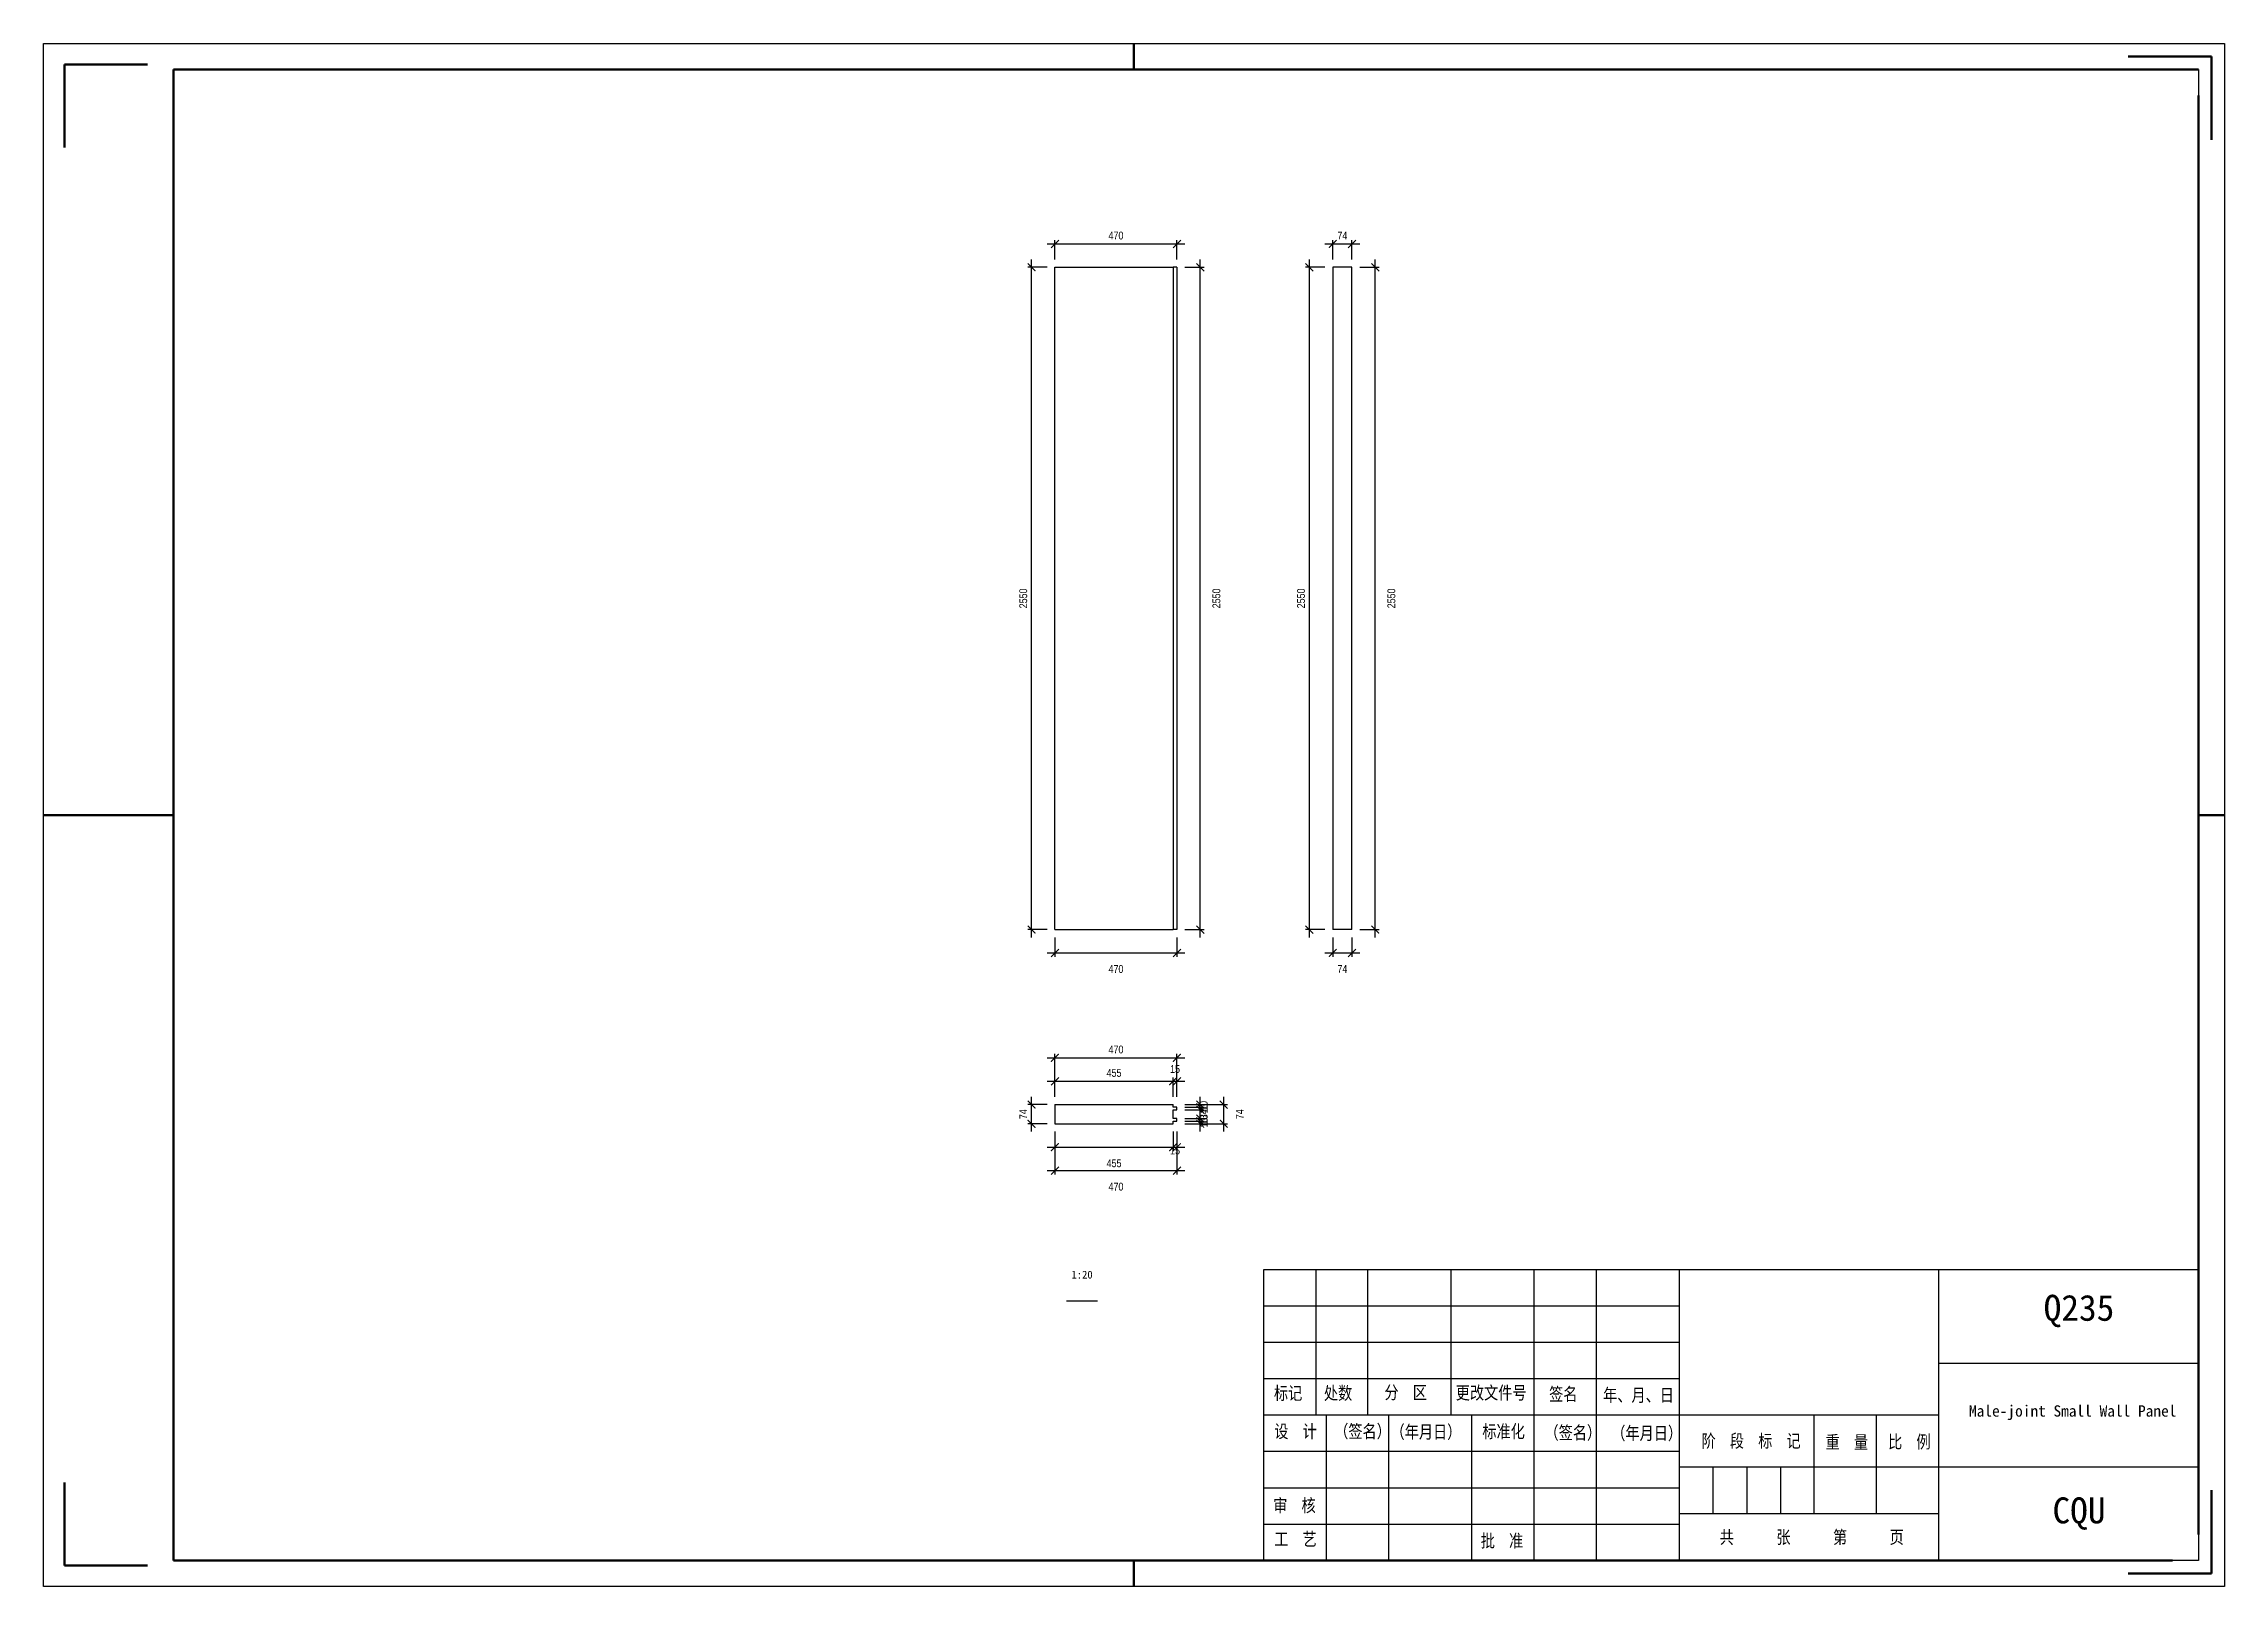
# Model space of a CAD drawing. Header units: millimetres. Extents: x 0 to 1925, y 0 to 4345.
# Drawn here: x 1.1 to 421.1, y -0.2 to 296.8 of the extents above; entities that cross this region are included whole.
import ezdxf

# ---------------------------------------------------------------- set-up
doc = ezdxf.new("R2010")
doc.units = ezdxf.units.MM
doc.layers.add('总内框线', color=7, linetype='Continuous', lineweight=50)
doc.layers.add('总外框线', color=7, linetype='Continuous', lineweight=30)
doc.styles.add('OpenSansCondensed-Light', font='OpenSansCondensed-Light.ttf')
doc.styles.add('陈杰（2）', font='gbenor.shx', dxfattribs={"width": 0.8, "bigfont": 'gbcbig.shx'})
doc.dimstyles.new('EZDXF', dxfattribs={"dimtxt": 0.25, "dimasz": 0.175, "dimexe": 0.375, "dimexo": 0.125, "dimgap": 0.1, "dimtad": 1, "dimlfac": 100, "dimzin": 12, "dimdsep": 46, "dimtxsty": 'OpenSansCondensed-Light', "dimblk": 'ARCHTICK', "dimcen": 2.5, "dimazin": 3, "dimtfac": 0.5, "dimtmove": 2, "dimatfit": 3, "dimarcsym": 0})

msp = doc.modelspace()

# ---------------------------------------------------------------- texts
at = {"attachment_point": 5}
for s, insert, char_height in [('1:20', (201.10535, 59.78398), 1.5), ('Q235', (393.10535, 52.78398), 5), ('Male-joint Small Wall Panel', (391.89195, 33.22119), 2.175067), ('CQU', (393.10535, 13.78398), 5)]:
    msp.add_mtext(s, dxfattribs=dict(at, insert=insert, char_height=char_height))
at = {"char_height": 2.5, "width": 93.0192856, "attachment_point": 1, "style": '陈杰（2）'}
for s, insert in [('{\\fSimSun|b0|i0|c134|p2;标记}', (238.06018, 38.22451)), ('{\\fSimSun|b0|i0|c134|p2;处数}', (247.68131, 38.23941)), ('{\\fSimSun|b0|i0|c134|p2;分\u3000区}', (259.34227, 38.36357)), ('{\\fSimSun|b0|i0|c134|p2;更改文件号}', (273.07704, 38.30894)), ('{\\fSimSun|b0|i0|c134|p2;签名}', (291.06143, 38.05068)), ('{\\fSimSun|b0|i0|c134|p2;年、月、日}', (301.456, 37.85699)), ('{\\fSimSun|b0|i0|c134|p2;设\u3000计}', (238.11967, 30.88405)), ('{\\fSimSun|b0|i0|c134|p2;（签名）}', (249.66164, 30.88405)), ('{\\fSimSun|b0|i0|c134|p2;\u3000（年月日）}', (257.78691, 30.76982)), ('{\\fSimSun|b0|i0|c134|p2;标准化}', (278.19358, 30.86915)), ('{\\fSimSun|b0|i0|c134|p2;（签名）}', (290.16051, 30.62083)), ('{\\fSimSun|b0|i0|c134|p2;（年月日）}', (303.02835, 30.5215)), ('{\\fSimSun|b0|i0|c134|p2;阶\u3000段\u3000标\u3000记}', (320.4093, 29.03652)), ('{\\fSimSun|b0|i0|c134|p2;重\u3000量}', (344.29216, 28.80806)), ('{\\fSimSun|b0|i0|c134|p2;比\u3000例}', (356.34408, 28.87759)), ('{\\fSimSun|b0|i0|c134|p2;审\u3000核}', (237.91569, 16.61536)), ('{\\fSimSun|b0|i0|c134|p2;工\u3000艺}', (238.11967, 10.12914)), ('{\\fSimSun|b0|i0|c134|p2;批\u3000准}', (277.88761, 9.81128)), ('{\\fSimSun|b0|i0|c134|p2;共\u3000\u3000\u3000张\u3000\u3000\u3000第\u3000\u3000\u3000页}', (323.90248, 10.51156))]:
    msp.add_mtext(s, dxfattribs=dict(at, insert=insert))

# ---------------------------------------------------------------- blocks, each defined once
blk = doc.blocks.new('_ARCHTICK')
at = {"color": 0, "linetype": 'ByBlock', "const_width": 0.15}
blk.add_lwpolyline([(-0.5, -0.5), (0.5, 0.5)], dxfattribs=at)
blk = doc.blocks.new('*D1126')
at = {"color": 0, "lineweight": -2, "transparency": 16777216}
for p, q in [((194.38, 258.23), (220.88, 258.23)), ((195.88, 255.23), (195.88, 258.98)), ((219.38, 255.23), (219.38, 258.98))]:
    blk.add_line(p, q, dxfattribs=at)
at = {"layer": 'Defpoints', "color": 0, "transparency": 16777216}
for p in [(219.38, 258.23), (195.88, 253.73), (219.38, 253.73)]:
    blk.add_point(p, dxfattribs=at)
at = {"color": 0, "lineweight": -2, "transparency": 16777216, "xscale": 1.5, "yscale": 1.5, "zscale": 1.5, "rotation": 180}
blk.add_blockref('_ARCHTICK', (195.88, 258.23), dxfattribs=at)
at = {"color": 0, "lineweight": -2, "transparency": 16777216, "xscale": 1.5, "yscale": 1.5, "zscale": 1.5}
blk.add_blockref('_ARCHTICK', (219.38, 258.23), dxfattribs=at)
at = {"color": 0, "transparency": 16777216, "insert": (207.63, 259.83), "char_height": 1.5, "attachment_point": 5, "style": 'OpenSansCondensed-Light'}
blk.add_mtext('470', dxfattribs=at)
blk = doc.blocks.new('*D1127')
at = {"color": 0, "lineweight": -2, "transparency": 16777216}
for p, q in [((195.88, 124.73), (195.88, 120.98)), ((219.38, 124.73), (219.38, 120.98)), ((194.38, 121.73), (220.88, 121.73))]:
    blk.add_line(p, q, dxfattribs=at)
at = {"layer": 'Defpoints', "color": 0, "transparency": 16777216}
for p in [(195.88, 126.23), (219.38, 126.23), (219.38, 121.73)]:
    blk.add_point(p, dxfattribs=at)
at = {"color": 0, "lineweight": -2, "transparency": 16777216, "xscale": 1.5, "yscale": 1.5, "zscale": 1.5, "rotation": 180}
blk.add_blockref('_ARCHTICK', (195.88, 121.73), dxfattribs=at)
at = {"color": 0, "lineweight": -2, "transparency": 16777216, "xscale": 1.5, "yscale": 1.5, "zscale": 1.5}
blk.add_blockref('_ARCHTICK', (219.38, 121.73), dxfattribs=at)
at = {"color": 0, "transparency": 16777216, "insert": (207.63, 118.63), "char_height": 1.5, "attachment_point": 5, "style": 'OpenSansCondensed-Light'}
blk.add_mtext('470', dxfattribs=at)
blk = doc.blocks.new('*D1128')
at = {"color": 0, "lineweight": -2, "transparency": 16777216}
for p, q in [((194.38, 253.73), (190.63, 253.73)), ((191.38, 124.73), (191.38, 255.23)), ((194.38, 126.23), (190.63, 126.23))]:
    blk.add_line(p, q, dxfattribs=at)
at = {"layer": 'Defpoints', "color": 0, "transparency": 16777216}
for p in [(191.38, 253.73), (195.88, 253.73), (195.88, 126.23)]:
    blk.add_point(p, dxfattribs=at)
at = {"color": 0, "lineweight": -2, "transparency": 16777216, "xscale": 1.5, "yscale": 1.5, "zscale": 1.5}
for p, rotation in [((191.38, 253.73), 90), ((191.38, 126.23), 270)]:
    blk.add_blockref('_ARCHTICK', p, dxfattribs=dict(at, rotation=rotation))
at = {"color": 0, "transparency": 16777216, "insert": (189.78, 189.98), "char_height": 1.5, "attachment_point": 5, "rotation": 90, "style": 'OpenSansCondensed-Light'}
blk.add_mtext('2550', dxfattribs=at)
blk = doc.blocks.new('*D1129')
at = {"color": 0, "lineweight": -2, "transparency": 16777216}
for p, q in [((220.88, 253.73), (224.63, 253.73)), ((223.88, 124.73), (223.88, 255.23)), ((220.88, 126.23), (224.63, 126.23))]:
    blk.add_line(p, q, dxfattribs=at)
at = {"layer": 'Defpoints', "color": 0, "transparency": 16777216}
for p in [(219.38, 253.73), (223.88, 253.73), (219.38, 126.23)]:
    blk.add_point(p, dxfattribs=at)
at = {"color": 0, "lineweight": -2, "transparency": 16777216, "xscale": 1.5, "yscale": 1.5, "zscale": 1.5}
for p, rotation in [((223.88, 253.73), 90), ((223.88, 126.23), 270)]:
    blk.add_blockref('_ARCHTICK', p, dxfattribs=dict(at, rotation=rotation))
at = {"color": 0, "transparency": 16777216, "insert": (226.98, 189.98), "char_height": 1.5, "attachment_point": 5, "rotation": 90, "style": 'OpenSansCondensed-Light'}
blk.add_mtext('2550', dxfattribs=at)
blk = doc.blocks.new('*D1130')
at = {"color": 0, "lineweight": -2, "transparency": 16777216}
for p, q in [((247.88, 258.23), (254.58, 258.23)), ((249.38, 255.23), (249.38, 258.98)), ((253.08, 255.23), (253.08, 258.98))]:
    blk.add_line(p, q, dxfattribs=at)
at = {"layer": 'Defpoints', "color": 0, "transparency": 16777216}
for p in [(253.08, 258.23), (249.38, 253.73), (253.08, 253.73)]:
    blk.add_point(p, dxfattribs=at)
at = {"color": 0, "lineweight": -2, "transparency": 16777216, "xscale": 1.5, "yscale": 1.5, "zscale": 1.5, "rotation": 180}
blk.add_blockref('_ARCHTICK', (249.38, 258.23), dxfattribs=at)
at = {"color": 0, "lineweight": -2, "transparency": 16777216, "xscale": 1.5, "yscale": 1.5, "zscale": 1.5}
blk.add_blockref('_ARCHTICK', (253.08, 258.23), dxfattribs=at)
at = {"color": 0, "transparency": 16777216, "insert": (251.23, 259.83), "char_height": 1.5, "attachment_point": 5, "style": 'OpenSansCondensed-Light'}
blk.add_mtext('74', dxfattribs=at)
blk = doc.blocks.new('*D1131')
at = {"color": 0, "lineweight": -2, "transparency": 16777216}
for p, q in [((249.38, 124.73), (249.38, 120.98)), ((253.08, 124.73), (253.08, 120.98)), ((247.88, 121.73), (254.58, 121.73))]:
    blk.add_line(p, q, dxfattribs=at)
at = {"layer": 'Defpoints', "color": 0, "transparency": 16777216}
for p in [(249.38, 126.23), (253.08, 126.23), (253.08, 121.73)]:
    blk.add_point(p, dxfattribs=at)
at = {"color": 0, "lineweight": -2, "transparency": 16777216, "xscale": 1.5, "yscale": 1.5, "zscale": 1.5, "rotation": 180}
blk.add_blockref('_ARCHTICK', (249.38, 121.73), dxfattribs=at)
at = {"color": 0, "lineweight": -2, "transparency": 16777216, "xscale": 1.5, "yscale": 1.5, "zscale": 1.5}
blk.add_blockref('_ARCHTICK', (253.08, 121.73), dxfattribs=at)
at = {"color": 0, "transparency": 16777216, "insert": (251.23, 118.63), "char_height": 1.5, "attachment_point": 5, "style": 'OpenSansCondensed-Light'}
blk.add_mtext('74', dxfattribs=at)
blk = doc.blocks.new('*D1132')
at = {"color": 0, "lineweight": -2, "transparency": 16777216}
for p, q in [((247.88, 253.73), (244.13, 253.73)), ((244.88, 124.73), (244.88, 255.23)), ((247.88, 126.23), (244.13, 126.23))]:
    blk.add_line(p, q, dxfattribs=at)
at = {"layer": 'Defpoints', "color": 0, "transparency": 16777216}
for p in [(244.88, 253.73), (249.38, 253.73), (249.38, 126.23)]:
    blk.add_point(p, dxfattribs=at)
at = {"color": 0, "lineweight": -2, "transparency": 16777216, "xscale": 1.5, "yscale": 1.5, "zscale": 1.5}
for p, rotation in [((244.88, 253.73), 90), ((244.88, 126.23), 270)]:
    blk.add_blockref('_ARCHTICK', p, dxfattribs=dict(at, rotation=rotation))
at = {"color": 0, "transparency": 16777216, "insert": (243.28, 189.98), "char_height": 1.5, "attachment_point": 5, "rotation": 90, "style": 'OpenSansCondensed-Light'}
blk.add_mtext('2550', dxfattribs=at)
blk = doc.blocks.new('*D1133')
at = {"color": 0, "lineweight": -2, "transparency": 16777216}
for p, q in [((254.58, 253.73), (258.33, 253.73)), ((257.58, 124.73), (257.58, 255.23)), ((254.58, 126.23), (258.33, 126.23))]:
    blk.add_line(p, q, dxfattribs=at)
at = {"layer": 'Defpoints', "color": 0, "transparency": 16777216}
for p in [(253.08, 253.73), (257.58, 253.73), (253.08, 126.23)]:
    blk.add_point(p, dxfattribs=at)
at = {"color": 0, "lineweight": -2, "transparency": 16777216, "xscale": 1.5, "yscale": 1.5, "zscale": 1.5}
for p, rotation in [((257.58, 253.73), 90), ((257.58, 126.23), 270)]:
    blk.add_blockref('_ARCHTICK', p, dxfattribs=dict(at, rotation=rotation))
at = {"color": 0, "transparency": 16777216, "insert": (260.68, 189.98), "char_height": 1.5, "attachment_point": 5, "rotation": 90, "style": 'OpenSansCondensed-Light'}
blk.add_mtext('2550', dxfattribs=at)
blk = doc.blocks.new('*D1134')
at = {"color": 0, "lineweight": -2, "transparency": 16777216}
for p, q in [((194.38, 97.03), (220.13, 97.03)), ((195.88, 94.03), (195.88, 97.78)), ((218.63, 94.03), (218.63, 97.78))]:
    blk.add_line(p, q, dxfattribs=at)
at = {"layer": 'Defpoints', "color": 0, "transparency": 16777216}
for p in [(218.63, 97.03), (195.88, 92.53), (218.63, 92.53)]:
    blk.add_point(p, dxfattribs=at)
at = {"color": 0, "lineweight": -2, "transparency": 16777216, "xscale": 1.5, "yscale": 1.5, "zscale": 1.5, "rotation": 180}
blk.add_blockref('_ARCHTICK', (195.88, 97.03), dxfattribs=at)
at = {"color": 0, "lineweight": -2, "transparency": 16777216, "xscale": 1.5, "yscale": 1.5, "zscale": 1.5}
blk.add_blockref('_ARCHTICK', (218.63, 97.03), dxfattribs=at)
at = {"color": 0, "transparency": 16777216, "insert": (207.26, 98.63), "char_height": 1.5, "attachment_point": 5, "style": 'OpenSansCondensed-Light'}
blk.add_mtext('455', dxfattribs=at)
blk = doc.blocks.new('*D1135')
at = {"color": 0, "lineweight": -2, "transparency": 16777216}
for p, q in [((217.13, 97.03), (220.88, 97.03)), ((218.63, 94.03), (218.63, 97.78)), ((219.38, 94.03), (219.38, 97.78))]:
    blk.add_line(p, q, dxfattribs=at)
at = {"layer": 'Defpoints', "color": 0, "transparency": 16777216}
for p in [(219.38, 97.03), (218.63, 92.53), (219.38, 92.53)]:
    blk.add_point(p, dxfattribs=at)
at = {"color": 0, "lineweight": -2, "transparency": 16777216, "xscale": 1.5, "yscale": 1.5, "zscale": 1.5, "rotation": 180}
blk.add_blockref('_ARCHTICK', (218.63, 97.03), dxfattribs=at)
at = {"color": 0, "lineweight": -2, "transparency": 16777216, "xscale": 1.5, "yscale": 1.5, "zscale": 1.5}
blk.add_blockref('_ARCHTICK', (219.38, 97.03), dxfattribs=at)
at = {"color": 0, "transparency": 16777216, "insert": (219.01, 99.38), "char_height": 1.5, "attachment_point": 5, "style": 'OpenSansCondensed-Light'}
blk.add_mtext('15', dxfattribs=at)
blk = doc.blocks.new('*D1136')
at = {"color": 0, "lineweight": -2, "transparency": 16777216}
for p, q in [((194.38, 101.53), (220.88, 101.53)), ((195.88, 94.03), (195.88, 102.28)), ((219.38, 94.03), (219.38, 102.28))]:
    blk.add_line(p, q, dxfattribs=at)
at = {"layer": 'Defpoints', "color": 0, "transparency": 16777216}
for p in [(219.38, 101.53), (195.88, 92.53), (219.38, 92.53)]:
    blk.add_point(p, dxfattribs=at)
at = {"color": 0, "lineweight": -2, "transparency": 16777216, "xscale": 1.5, "yscale": 1.5, "zscale": 1.5, "rotation": 180}
blk.add_blockref('_ARCHTICK', (195.88, 101.53), dxfattribs=at)
at = {"color": 0, "lineweight": -2, "transparency": 16777216, "xscale": 1.5, "yscale": 1.5, "zscale": 1.5}
blk.add_blockref('_ARCHTICK', (219.38, 101.53), dxfattribs=at)
at = {"color": 0, "transparency": 16777216, "insert": (207.63, 103.13), "char_height": 1.5, "attachment_point": 5, "style": 'OpenSansCondensed-Light'}
blk.add_mtext('470', dxfattribs=at)
blk = doc.blocks.new('*D1137')
at = {"color": 0, "lineweight": -2, "transparency": 16777216}
for p, q in [((194.38, 84.33), (220.13, 84.33)), ((195.88, 87.33), (195.88, 83.58)), ((218.63, 87.33), (218.63, 83.58))]:
    blk.add_line(p, q, dxfattribs=at)
at = {"layer": 'Defpoints', "color": 0, "transparency": 16777216}
for p in [(195.88, 88.83), (218.63, 88.83), (218.63, 84.33)]:
    blk.add_point(p, dxfattribs=at)
at = {"color": 0, "lineweight": -2, "transparency": 16777216, "xscale": 1.5, "yscale": 1.5, "zscale": 1.5, "rotation": 180}
blk.add_blockref('_ARCHTICK', (195.88, 84.33), dxfattribs=at)
at = {"color": 0, "lineweight": -2, "transparency": 16777216, "xscale": 1.5, "yscale": 1.5, "zscale": 1.5}
blk.add_blockref('_ARCHTICK', (218.63, 84.33), dxfattribs=at)
at = {"color": 0, "transparency": 16777216, "insert": (207.26, 81.23), "char_height": 1.5, "attachment_point": 5, "style": 'OpenSansCondensed-Light'}
blk.add_mtext('455', dxfattribs=at)
blk = doc.blocks.new('*D1138')
at = {"color": 0, "lineweight": -2, "transparency": 16777216}
for p, q in [((217.13, 84.33), (220.88, 84.33)), ((218.63, 87.33), (218.63, 83.58)), ((219.38, 87.33), (219.38, 83.58))]:
    blk.add_line(p, q, dxfattribs=at)
at = {"layer": 'Defpoints', "color": 0, "transparency": 16777216}
for p in [(218.63, 88.83), (219.38, 88.83), (219.38, 84.33)]:
    blk.add_point(p, dxfattribs=at)
at = {"color": 0, "lineweight": -2, "transparency": 16777216, "xscale": 1.5, "yscale": 1.5, "zscale": 1.5, "rotation": 180}
blk.add_blockref('_ARCHTICK', (218.63, 84.33), dxfattribs=at)
at = {"color": 0, "lineweight": -2, "transparency": 16777216, "xscale": 1.5, "yscale": 1.5, "zscale": 1.5}
blk.add_blockref('_ARCHTICK', (219.38, 84.33), dxfattribs=at)
at = {"color": 0, "transparency": 16777216, "insert": (219.01, 83.68), "char_height": 1.5, "attachment_point": 5, "style": 'OpenSansCondensed-Light'}
blk.add_mtext('15', dxfattribs=at)
blk = doc.blocks.new('*D1139')
at = {"color": 0, "lineweight": -2, "transparency": 16777216}
for p, q in [((195.88, 87.33), (195.88, 79.08)), ((219.38, 87.33), (219.38, 79.08)), ((194.38, 79.83), (220.88, 79.83))]:
    blk.add_line(p, q, dxfattribs=at)
at = {"layer": 'Defpoints', "color": 0, "transparency": 16777216}
for p in [(195.88, 88.83), (219.38, 88.83), (219.38, 79.83)]:
    blk.add_point(p, dxfattribs=at)
at = {"color": 0, "lineweight": -2, "transparency": 16777216, "xscale": 1.5, "yscale": 1.5, "zscale": 1.5, "rotation": 180}
blk.add_blockref('_ARCHTICK', (195.88, 79.83), dxfattribs=at)
at = {"color": 0, "lineweight": -2, "transparency": 16777216, "xscale": 1.5, "yscale": 1.5, "zscale": 1.5}
blk.add_blockref('_ARCHTICK', (219.38, 79.83), dxfattribs=at)
at = {"color": 0, "transparency": 16777216, "insert": (207.63, 76.73), "char_height": 1.5, "attachment_point": 5, "style": 'OpenSansCondensed-Light'}
blk.add_mtext('470', dxfattribs=at)
blk = doc.blocks.new('*D1140')
at = {"color": 0, "lineweight": -2, "transparency": 16777216}
for p, q in [((194.38, 92.53), (190.63, 92.53)), ((191.38, 87.33), (191.38, 94.03)), ((194.38, 88.83), (190.63, 88.83))]:
    blk.add_line(p, q, dxfattribs=at)
at = {"layer": 'Defpoints', "color": 0, "transparency": 16777216}
for p in [(191.38, 92.53), (195.88, 92.53), (195.88, 88.83)]:
    blk.add_point(p, dxfattribs=at)
at = {"color": 0, "lineweight": -2, "transparency": 16777216, "xscale": 1.5, "yscale": 1.5, "zscale": 1.5}
for p, rotation in [((191.38, 92.53), 90), ((191.38, 88.83), 270)]:
    blk.add_blockref('_ARCHTICK', p, dxfattribs=dict(at, rotation=rotation))
at = {"color": 0, "transparency": 16777216, "insert": (189.78, 90.68), "char_height": 1.5, "attachment_point": 5, "rotation": 90, "style": 'OpenSansCondensed-Light'}
blk.add_mtext('74', dxfattribs=at)
blk = doc.blocks.new('*D1141')
at = {"color": 0, "lineweight": -2, "transparency": 16777216}
for p, q in [((223.88, 90.03), (223.88, 93.53)), ((220.88, 92.03), (224.63, 92.03)), ((220.88, 91.53), (224.63, 91.53))]:
    blk.add_line(p, q, dxfattribs=at)
at = {"layer": 'Defpoints', "color": 0, "transparency": 16777216}
for p in [(219.38, 92.03), (219.38, 91.53), (223.88, 92.03)]:
    blk.add_point(p, dxfattribs=at)
at = {"color": 0, "lineweight": -2, "transparency": 16777216, "xscale": 1.5, "yscale": 1.5, "zscale": 1.5}
for p, rotation in [((223.88, 92.03), 90), ((223.88, 91.53), 270)]:
    blk.add_blockref('_ARCHTICK', p, dxfattribs=dict(at, rotation=rotation))
at = {"color": 0, "transparency": 16777216, "insert": (224.53, 91.78), "char_height": 1.5, "attachment_point": 5, "rotation": 90, "style": 'OpenSansCondensed-Light'}
blk.add_mtext('10', dxfattribs=at)
blk = doc.blocks.new('*D1142')
at = {"color": 0, "lineweight": -2, "transparency": 16777216}
for p, q in [((220.88, 89.83), (224.63, 89.83)), ((220.88, 89.33), (224.63, 89.33)), ((223.88, 87.83), (223.88, 91.33))]:
    blk.add_line(p, q, dxfattribs=at)
at = {"layer": 'Defpoints', "color": 0, "transparency": 16777216}
for p in [(219.38, 89.83), (219.38, 89.33), (223.88, 89.83)]:
    blk.add_point(p, dxfattribs=at)
at = {"color": 0, "lineweight": -2, "transparency": 16777216, "xscale": 1.5, "yscale": 1.5, "zscale": 1.5}
for p, rotation in [((223.88, 89.83), 90), ((223.88, 89.33), 270)]:
    blk.add_blockref('_ARCHTICK', p, dxfattribs=dict(at, rotation=rotation))
at = {"color": 0, "transparency": 16777216, "insert": (224.53, 89.58), "char_height": 1.5, "attachment_point": 5, "rotation": 90, "style": 'OpenSansCondensed-Light'}
blk.add_mtext('10', dxfattribs=at)
blk = doc.blocks.new('*D1143')
at = {"color": 0, "lineweight": -2, "transparency": 16777216}
for p, q in [((220.88, 92.53), (224.63, 92.53)), ((223.88, 90.53), (223.88, 94.03)), ((220.88, 92.03), (224.63, 92.03))]:
    blk.add_line(p, q, dxfattribs=at)
at = {"layer": 'Defpoints', "color": 0, "transparency": 16777216}
for p in [(219.38, 92.53), (223.88, 92.53), (219.38, 92.03)]:
    blk.add_point(p, dxfattribs=at)
at = {"color": 0, "lineweight": -2, "transparency": 16777216, "xscale": 1.5, "yscale": 1.5, "zscale": 1.5}
for p, rotation in [((223.88, 92.53), 90), ((223.88, 92.03), 270)]:
    blk.add_blockref('_ARCHTICK', p, dxfattribs=dict(at, rotation=rotation))
at = {"color": 0, "transparency": 16777216, "insert": (224.53, 92.28), "char_height": 1.5, "attachment_point": 5, "rotation": 90, "style": 'OpenSansCondensed-Light'}
blk.add_mtext('10', dxfattribs=at)
blk = doc.blocks.new('*D1144')
at = {"color": 0, "lineweight": -2, "transparency": 16777216}
for p, q in [((220.88, 89.33), (224.63, 89.33)), ((220.88, 88.83), (224.63, 88.83)), ((223.88, 87.33), (223.88, 90.83))]:
    blk.add_line(p, q, dxfattribs=at)
at = {"layer": 'Defpoints', "color": 0, "transparency": 16777216}
for p in [(219.38, 89.33), (219.38, 88.83), (223.88, 89.33)]:
    blk.add_point(p, dxfattribs=at)
at = {"color": 0, "lineweight": -2, "transparency": 16777216, "xscale": 1.5, "yscale": 1.5, "zscale": 1.5}
for p, rotation in [((223.88, 89.33), 90), ((223.88, 88.83), 270)]:
    blk.add_blockref('_ARCHTICK', p, dxfattribs=dict(at, rotation=rotation))
at = {"color": 0, "transparency": 16777216, "insert": (224.53, 89.08), "char_height": 1.5, "attachment_point": 5, "rotation": 90, "style": 'OpenSansCondensed-Light'}
blk.add_mtext('10', dxfattribs=at)
blk = doc.blocks.new('*D1145')
at = {"color": 0, "lineweight": -2, "transparency": 16777216}
for p, q in [((223.88, 88.33), (223.88, 93.03)), ((220.88, 91.53), (224.63, 91.53)), ((220.88, 89.83), (224.63, 89.83))]:
    blk.add_line(p, q, dxfattribs=at)
at = {"layer": 'Defpoints', "color": 0, "transparency": 16777216}
for p in [(219.38, 91.53), (219.38, 89.83), (223.88, 91.53)]:
    blk.add_point(p, dxfattribs=at)
at = {"color": 0, "lineweight": -2, "transparency": 16777216, "xscale": 1.5, "yscale": 1.5, "zscale": 1.5}
for p, rotation in [((223.88, 91.53), 90), ((223.88, 89.83), 270)]:
    blk.add_blockref('_ARCHTICK', p, dxfattribs=dict(at, rotation=rotation))
at = {"color": 0, "transparency": 16777216, "insert": (224.53, 90.68), "char_height": 1.5, "attachment_point": 5, "rotation": 90, "style": 'OpenSansCondensed-Light'}
blk.add_mtext('34', dxfattribs=at)
blk = doc.blocks.new('*D1146')
at = {"color": 0, "lineweight": -2, "transparency": 16777216}
for p, q in [((220.88, 92.53), (229.13, 92.53)), ((228.38, 87.33), (228.38, 94.03)), ((220.88, 88.83), (229.13, 88.83))]:
    blk.add_line(p, q, dxfattribs=at)
at = {"layer": 'Defpoints', "color": 0, "transparency": 16777216}
for p in [(219.38, 92.53), (228.38, 92.53), (219.38, 88.83)]:
    blk.add_point(p, dxfattribs=at)
at = {"color": 0, "lineweight": -2, "transparency": 16777216, "xscale": 1.5, "yscale": 1.5, "zscale": 1.5}
for p, rotation in [((228.38, 92.53), 90), ((228.38, 88.83), 270)]:
    blk.add_blockref('_ARCHTICK', p, dxfattribs=dict(at, rotation=rotation))
at = {"color": 0, "transparency": 16777216, "insert": (231.48, 90.68), "char_height": 1.5, "attachment_point": 5, "rotation": 90, "style": 'OpenSansCondensed-Light'}
blk.add_mtext('74', dxfattribs=at)

# ---------------------------------------------------------------- dimensions: what is measured, and where the dimension line sits
for base, p1, p2, override, picture, middle in [((219.38436, 258.23398), (195.88436, 253.73398), (219.38436, 253.73398), {"dimtxt": 1.5, "dimasz": 1.5, "dimexe": 0.75, "dimexo": 1.5, "dimtad": 1, "dimlfac": 20, "dimblk": 'ARCHTICK', "dimsah": 0, "dimtsz": 0, "dimdle": 1.5, "dimtmove": 2}, '*D1126', (207.63436, 259.83398)), ((253.08436, 258.23398), (249.38436, 253.73398), (253.08436, 253.73398), {"dimtxt": 1.5, "dimasz": 1.5, "dimexe": 0.75, "dimexo": 1.5, "dimtad": 1, "dimlfac": 20, "dimblk": 'ARCHTICK', "dimsah": 0, "dimtsz": 0, "dimdle": 1.5, "dimtmove": 2}, '*D1130', (251.23436, 259.83398)), ((219.38436, 121.73398), (195.88436, 126.23398), (219.38436, 126.23398), {"dimtxt": 1.5, "dimasz": 1.5, "dimexe": 0.75, "dimexo": 1.5, "dimtad": 4, "dimlfac": 20, "dimblk": 'ARCHTICK', "dimsah": 0, "dimtsz": 0, "dimdle": 1.5, "dimtmove": 2}, '*D1127', (207.63436, 118.63398)), ((253.08436, 121.73398), (249.38436, 126.23398), (253.08436, 126.23398), {"dimtxt": 1.5, "dimasz": 1.5, "dimexe": 0.75, "dimexo": 1.5, "dimtad": 4, "dimlfac": 20, "dimblk": 'ARCHTICK', "dimsah": 0, "dimtsz": 0, "dimdle": 1.5, "dimtmove": 2}, '*D1131', (251.23436, 118.63398)), ((219.38436, 101.53398), (195.88436, 92.53398), (219.38436, 92.53398), {"dimtxt": 1.5, "dimasz": 1.5, "dimexe": 0.75, "dimexo": 1.5, "dimtad": 1, "dimlfac": 20, "dimblk": 'ARCHTICK', "dimsah": 0, "dimtsz": 0, "dimdle": 1.5, "dimtmove": 2}, '*D1136', (207.63436, 103.13398)), ((218.63436, 97.03398), (195.88436, 92.53398), (218.63436, 92.53398), {"dimtxt": 1.5, "dimasz": 1.5, "dimexe": 0.75, "dimexo": 1.5, "dimtad": 1, "dimlfac": 20, "dimblk": 'ARCHTICK', "dimsah": 0, "dimtsz": 0, "dimdle": 1.5, "dimtmove": 2}, '*D1134', (207.25936, 98.63398)), ((219.38436, 97.03398), (218.63436, 92.53398), (219.38436, 92.53398), {"dimtxt": 1.5, "dimasz": 1.5, "dimexe": 0.75, "dimexo": 1.5, "dimtad": 1, "dimlfac": 20, "dimblk": 'ARCHTICK', "dimsah": 0, "dimtsz": 0, "dimdle": 1.5, "dimtmove": 2}, '*D1135', (219.00936, 99.38398)), ((218.63436, 84.33398), (195.88436, 88.83398), (218.63436, 88.83398), {"dimtxt": 1.5, "dimasz": 1.5, "dimexe": 0.75, "dimexo": 1.5, "dimtad": 4, "dimlfac": 20, "dimblk": 'ARCHTICK', "dimsah": 0, "dimtsz": 0, "dimdle": 1.5, "dimtmove": 2}, '*D1137', (207.25936, 81.23398)), ((219.38436, 79.83398), (195.88436, 88.83398), (219.38436, 88.83398), {"dimtxt": 1.5, "dimasz": 1.5, "dimexe": 0.75, "dimexo": 1.5, "dimtad": 4, "dimlfac": 20, "dimblk": 'ARCHTICK', "dimsah": 0, "dimtsz": 0, "dimdle": 1.5, "dimtmove": 2}, '*D1139', (207.63436, 76.73398)), ((219.38436, 84.33398), (218.63436, 88.83398), (219.38436, 88.83398), {"dimtxt": 1.5, "dimasz": 1.5, "dimexe": 0.75, "dimexo": 1.5, "dimtad": 4, "dimlfac": 20, "dimblk": 'ARCHTICK', "dimsah": 0, "dimtsz": 0, "dimdle": 1.5, "dimtmove": 2}, '*D1138', (219.00936, 83.68398))]:
    dim = msp.add_linear_dim(base=base, p1=p1, p2=p2, dimstyle='EZDXF', override=override)
    dim.commit()
    dim.dimension.update_dxf_attribs({"geometry": picture, "text_midpoint": middle, "dimtype": 160})
for base, p1, p2, override, picture, middle in [((191.38436, 253.73398), (195.88436, 126.23398), (195.88436, 253.73398), {"dimtxt": 1.5, "dimasz": 1.5, "dimexe": 0.75, "dimexo": 1.5, "dimtad": 1, "dimlfac": 20, "dimblk": 'ARCHTICK', "dimsah": 0, "dimtsz": 0, "dimdle": 1.5, "dimtmove": 2}, '*D1128', (189.78436, 189.98398)), ((223.88436, 253.73398), (219.38436, 126.23398), (219.38436, 253.73398), {"dimtxt": 1.5, "dimasz": 1.5, "dimexe": 0.75, "dimexo": 1.5, "dimtad": 4, "dimlfac": 20, "dimblk": 'ARCHTICK', "dimsah": 0, "dimtsz": 0, "dimdle": 1.5, "dimtmove": 2}, '*D1129', (226.98436, 189.98398)), ((244.88436, 253.73398), (249.38436, 126.23398), (249.38436, 253.73398), {"dimtxt": 1.5, "dimasz": 1.5, "dimexe": 0.75, "dimexo": 1.5, "dimtad": 1, "dimlfac": 20, "dimblk": 'ARCHTICK', "dimsah": 0, "dimtsz": 0, "dimdle": 1.5, "dimtmove": 2}, '*D1132', (243.28436, 189.98398)), ((257.58436, 253.73398), (253.08436, 126.23398), (253.08436, 253.73398), {"dimtxt": 1.5, "dimasz": 1.5, "dimexe": 0.75, "dimexo": 1.5, "dimtad": 4, "dimlfac": 20, "dimblk": 'ARCHTICK', "dimsah": 0, "dimtsz": 0, "dimdle": 1.5, "dimtmove": 2}, '*D1133', (260.68436, 189.98398)), ((191.38436, 92.53398), (195.88436, 88.83398), (195.88436, 92.53398), {"dimtxt": 1.5, "dimasz": 1.5, "dimexe": 0.75, "dimexo": 1.5, "dimtad": 1, "dimlfac": 20, "dimblk": 'ARCHTICK', "dimsah": 0, "dimtsz": 0, "dimdle": 1.5, "dimtmove": 2}, '*D1140', (189.78436, 90.68398)), ((223.88436, 92.53398), (219.38436, 92.03398), (219.38436, 92.53398), {"dimtxt": 1.5, "dimasz": 1.5, "dimexe": 0.75, "dimexo": 1.5, "dimtad": 4, "dimlfac": 20, "dimblk": 'ARCHTICK', "dimsah": 0, "dimtsz": 0, "dimdle": 1.5, "dimtmove": 2}, '*D1143', (224.53436, 92.28398)), ((228.38436, 92.53398), (219.38436, 88.83398), (219.38436, 92.53398), {"dimtxt": 1.5, "dimasz": 1.5, "dimexe": 0.75, "dimexo": 1.5, "dimtad": 4, "dimlfac": 20, "dimblk": 'ARCHTICK', "dimsah": 0, "dimtsz": 0, "dimdle": 1.5, "dimtmove": 2}, '*D1146', (231.48436, 90.68398)), ((223.88436, 92.03398), (219.38436, 91.53398), (219.38436, 92.03398), {"dimtxt": 1.5, "dimasz": 1.5, "dimexe": 0.75, "dimexo": 1.5, "dimtad": 4, "dimlfac": 20, "dimblk": 'ARCHTICK', "dimsah": 0, "dimtsz": 0, "dimdle": 1.5, "dimtmove": 2}, '*D1141', (224.53436, 91.78398)), ((223.88436, 91.53398), (219.38436, 89.83398), (219.38436, 91.53398), {"dimtxt": 1.5, "dimasz": 1.5, "dimexe": 0.75, "dimexo": 1.5, "dimtad": 4, "dimlfac": 20, "dimblk": 'ARCHTICK', "dimsah": 0, "dimtsz": 0, "dimdle": 1.5, "dimtmove": 2}, '*D1145', (224.53436, 90.68398)), ((223.88436, 89.83398), (219.38436, 89.33398), (219.38436, 89.83398), {"dimtxt": 1.5, "dimasz": 1.5, "dimexe": 0.75, "dimexo": 1.5, "dimtad": 4, "dimlfac": 20, "dimblk": 'ARCHTICK', "dimsah": 0, "dimtsz": 0, "dimdle": 1.5, "dimtmove": 2}, '*D1142', (224.53436, 89.58398)), ((223.88436, 89.33398), (219.38436, 88.83398), (219.38436, 89.33398), {"dimtxt": 1.5, "dimasz": 1.5, "dimexe": 0.75, "dimexo": 1.5, "dimtad": 4, "dimlfac": 20, "dimblk": 'ARCHTICK', "dimsah": 0, "dimtsz": 0, "dimdle": 1.5, "dimtmove": 2}, '*D1144', (224.53436, 89.08398))]:
    dim = msp.add_linear_dim(base=base, p1=p1, p2=p2, angle=90, dimstyle='EZDXF', override=override)
    dim.commit()
    dim.dimension.update_dxf_attribs({"geometry": picture, "text_midpoint": middle, "dimtype": 160})

# ---------------------------------------------------------------- linework, layer by layer
for p, q in [((416.10535, 291.78398), (416.10535, 106.78398)), ((195.88436, 126.23398), (195.88436, 253.73398)), ((195.88436, 253.73398), (218.63436, 253.73398)), ((218.63436, 253.73398), (218.63436, 126.23398)), ((219.38436, 253.73398), (218.63436, 253.73398)), ((219.38436, 253.73398), (219.38436, 126.23398)), ((253.08436, 253.73398), (249.38436, 253.73398)), ((249.38436, 253.73398), (249.38436, 126.23398)), ((253.08436, 126.23398), (253.08436, 253.73398)), ((195.88436, 126.23398), (218.63436, 126.23398)), ((219.38436, 126.23398), (218.63436, 126.23398)), ((253.08436, 126.23398), (249.38436, 126.23398)), ((195.88436, 92.53398), (218.63436, 92.53398)), ((195.88436, 92.53398), (195.88436, 88.83398)), ((218.63436, 92.03398), (218.63436, 92.53398)), ((195.88436, 88.83398), (218.63436, 88.83398)), ((219.38436, 92.03398), (218.63436, 92.03398)), ((218.63436, 91.53398), (219.38436, 91.53398)), ((218.63436, 89.83398), (218.63436, 91.53398)), ((219.38436, 89.83398), (218.63436, 89.83398)), ((218.63436, 89.33398), (219.38436, 89.33398)), ((218.63436, 88.83398), (218.63436, 89.33398)), ((219.38436, 91.53398), (219.38436, 92.03398)), ((219.38436, 89.33398), (219.38436, 89.83398)), ((236.10535, 60.78398), (416.10535, 60.78398)), ((236.10535, 4.78398), (236.10535, 60.78398)), ((246.10535, 60.78398), (246.10535, 32.78398)), ((256.10535, 60.78398), (256.10535, 32.78398)), ((272.10535, 60.78398), (272.10535, 32.78398)), ((288.10535, 60.78398), (288.10535, 32.78398)), ((300.10535, 60.78398), (300.10535, 4.78398)), ((316.10535, 60.78398), (316.10535, 4.78398)), ((366.10535, 4.78398), (366.10535, 60.78398)), ((416.10535, 60.78398), (416.10535, 4.78398)), ((198.10535, 54.78398), (204.10535, 54.78398)), ((236.10535, 53.78398), (316.10535, 53.78398)), ((236.10535, 46.78398), (316.10535, 46.78398)), ((366.10535, 42.78398), (416.10535, 42.78398)), ((236.10535, 39.78398), (316.10535, 39.78398)), ((236.10535, 32.78398), (366.10535, 32.78398)), ((248.10535, 32.78398), (248.10535, 4.78398)), ((260.10535, 32.78398), (260.10535, 4.78398)), ((276.10535, 32.78398), (276.10535, 4.78398)), ((288.10535, 32.78398), (288.10535, 4.78398)), ((342.10535, 13.78398), (342.10535, 32.78398)), ((354.10535, 13.78398), (354.10535, 32.78398)), ((236.10535, 25.78398), (316.10535, 25.78398)), ((316.10535, 22.78398), (366.10535, 22.78398)), ((322.60535, 22.78398), (322.60535, 13.78398)), ((329.10535, 22.78398), (329.10535, 13.78398)), ((335.60535, 22.78398), (335.60535, 13.78398)), ((366.10535, 22.78398), (416.10535, 22.78398)), ((236.10535, 18.78398), (316.10535, 18.78398)), ((316.10535, 13.78398), (366.10535, 13.78398)), ((236.10535, 11.78398), (316.10535, 11.78398)), ((416.10535, 4.78398), (236.10535, 4.78398))]:
    msp.add_line(p, q)
at = {"layer": '总内框线'}
for p, q in [((211.10535, 291.78398), (211.10535, 296.78398)), ((418.60535, 294.28398), (402.60535, 294.28398)), ((418.60535, 294.28398), (418.60535, 278.28398)), ((5.10535, 292.78398), (5.10535, 276.78398)), ((5.10535, 292.78398), (21.10535, 292.78398)), ((26.10535, 4.78398), (26.10535, 291.78398)), ((26.10535, 291.78398), (416.10535, 291.78398)), ((416.10535, 286.78398), (416.10535, 9.78398)), ((1.10535, 148.28398), (26.10535, 148.28398)), ((416.10535, 148.28398), (421.10535, 148.28398)), ((5.10535, 3.78398), (5.10535, 19.78398)), ((418.60535, 2.28398), (418.60535, 18.28398)), ((411.10535, 4.78398), (26.10535, 4.78398)), ((211.10535, -0.21602), (211.10535, 4.78398)), ((5.10535, 3.78398), (21.10535, 3.78398)), ((418.60535, 2.28398), (402.60535, 2.28398))]:
    msp.add_line(p, q, dxfattribs=at)
at = {"layer": '总外框线'}
for p, q in [((1.10535, -0.21602), (1.10535, 296.78398)), ((1.10535, 296.78398), (421.10535, 296.78398)), ((421.10535, 296.78398), (421.10535, -0.21602)), ((421.10535, -0.21602), (1.10535, -0.21602))]:
    msp.add_line(p, q, dxfattribs=at)

msp.set_redraw_order([(e.dxf.handle, doc.entitydb.next_handle()) for e in msp.query("TEXT MTEXT ATTDEF DIMENSION ARC_DIMENSION")])  # texts and dimensions are drawn at this point

doc.saveas('drawing.dxf')
